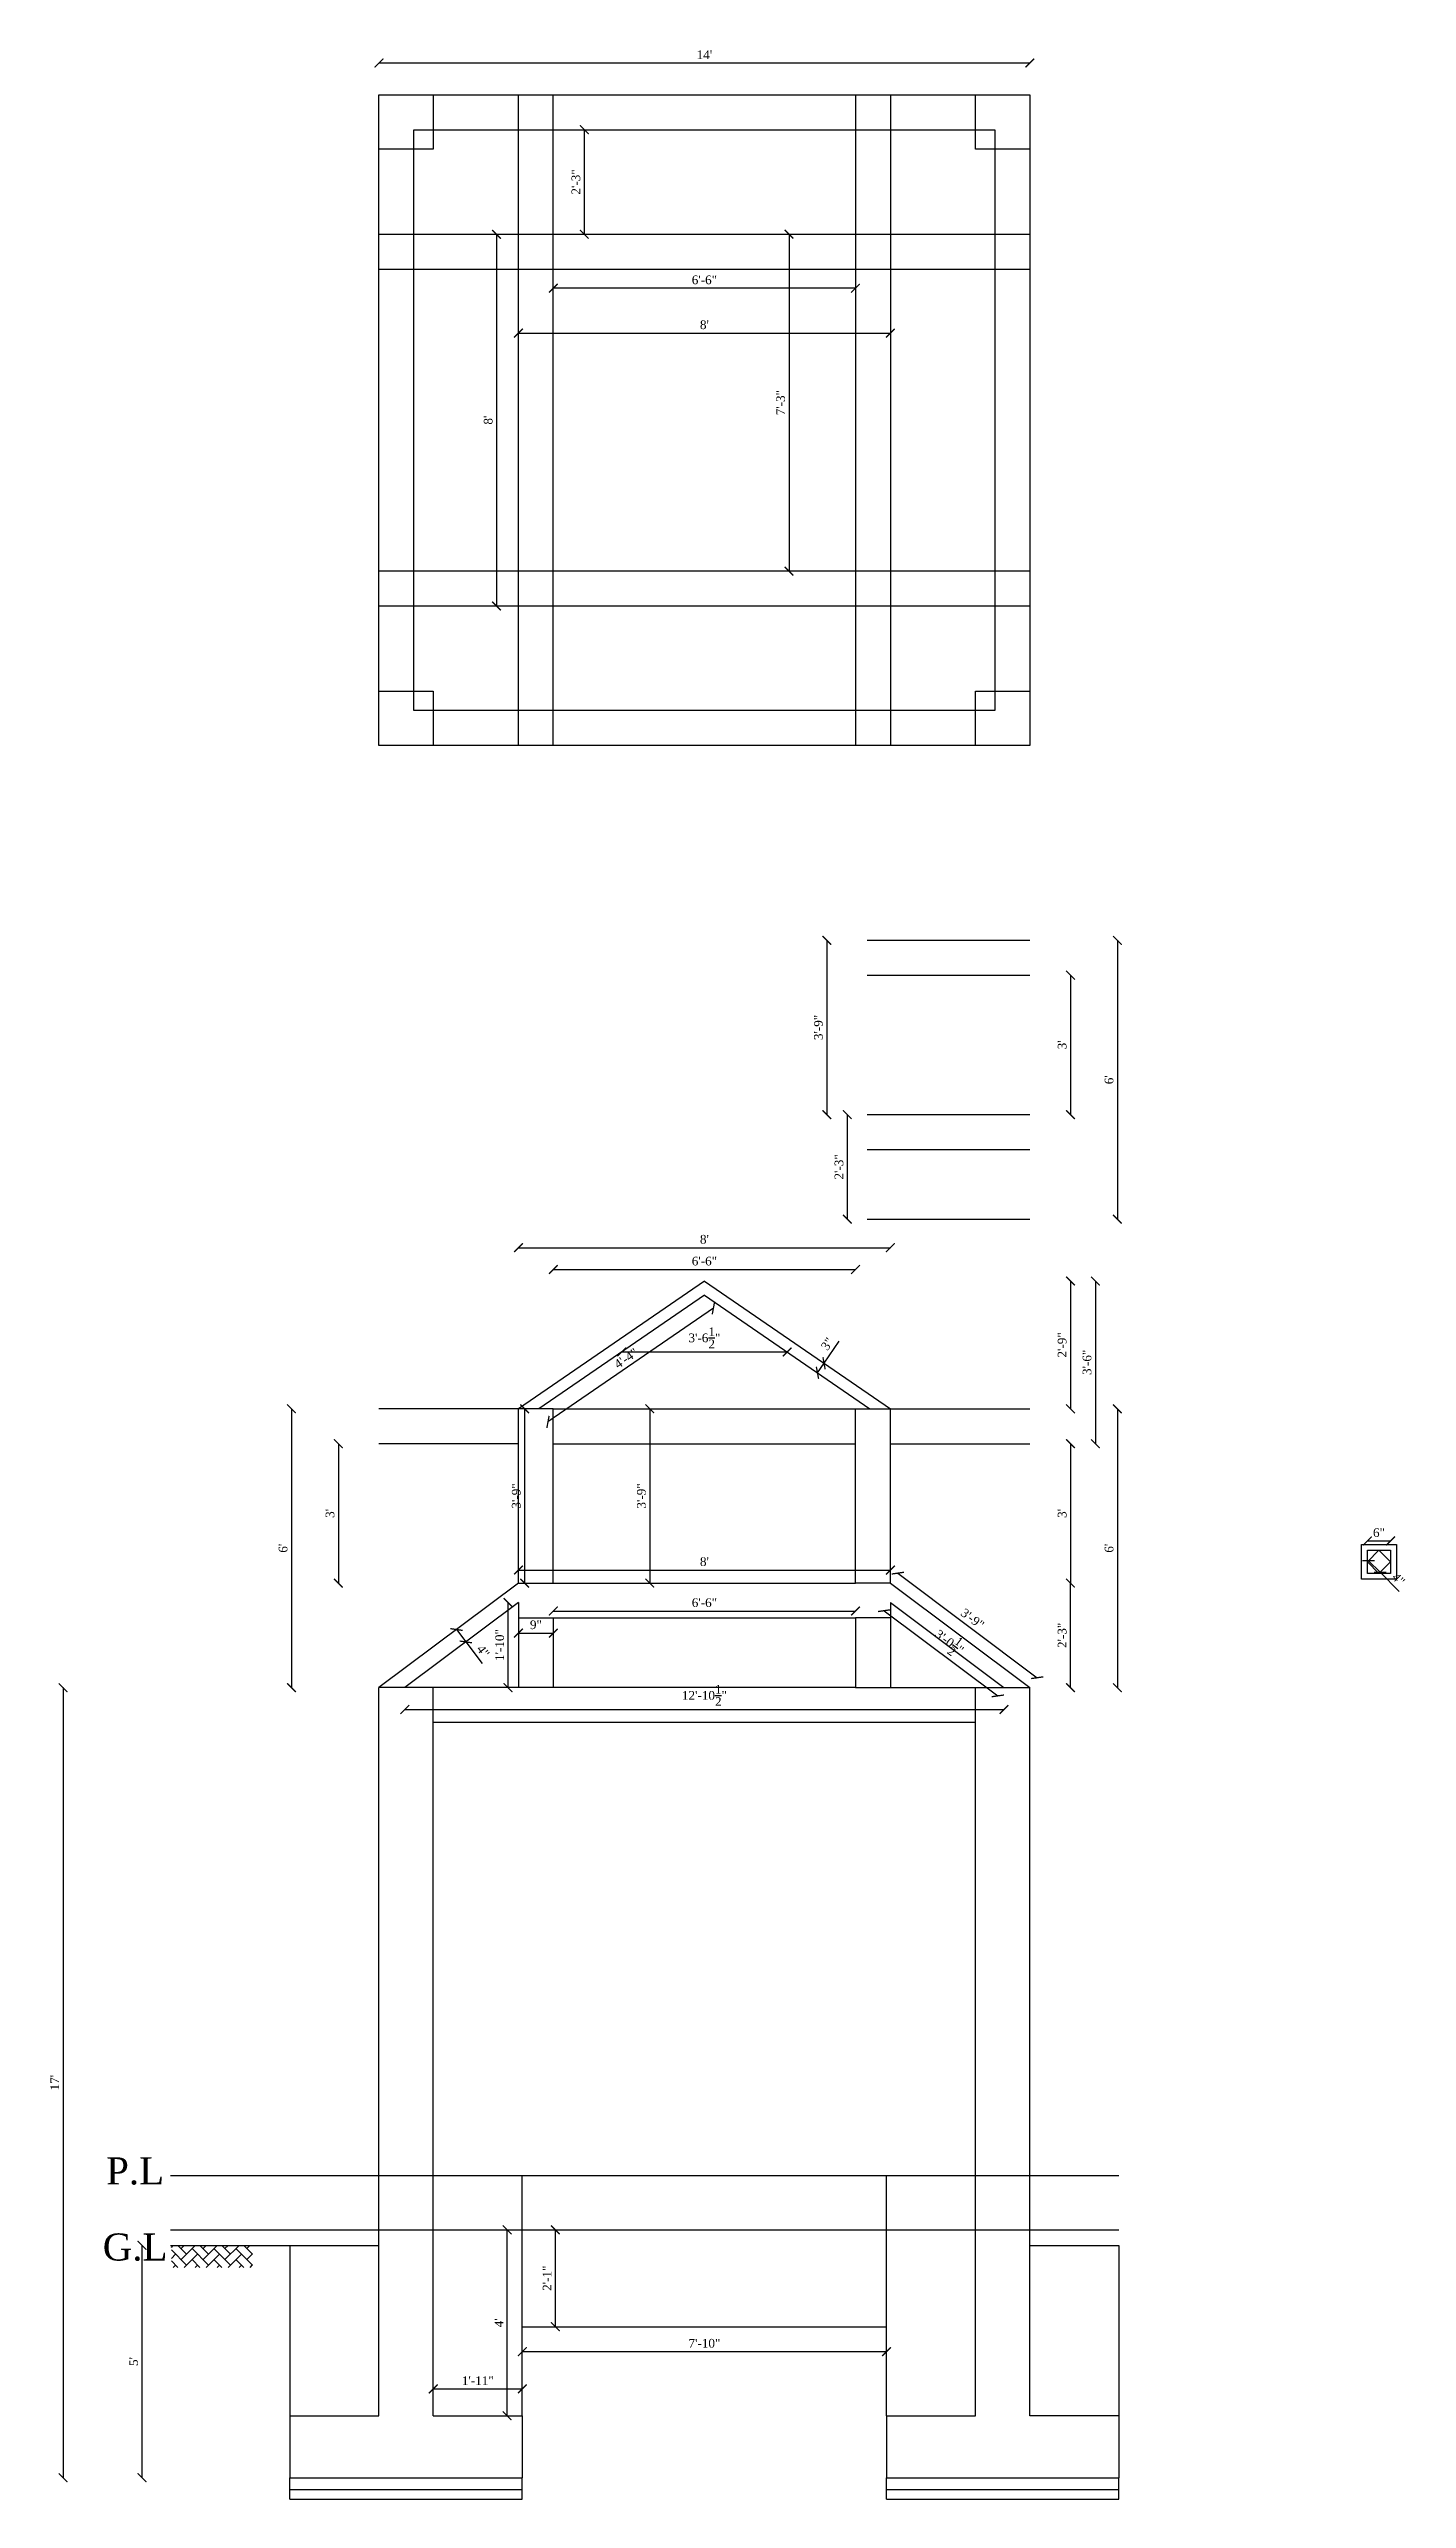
# Model space of a CAD drawing. Header units: inches. Extents: x 58262 to 68316, y -6134 to -3260.
# Drawn here: x 64297 to 64648, y -5060 to -4427 of the extents above; entities that cross this region are included whole.
import ezdxf

# ---------------------------------------------------------------- set-up
doc = ezdxf.new("R2010")
doc.units = ezdxf.units.IN
doc.header["$MEASUREMENT"] = 0
doc.layers.add('ELEVATION', color=6, linetype='Continuous', lineweight=30)
doc.styles.get("Standard").update_dxf_attribs({"font": 'times.ttf'})
doc.dimstyles.get("Standard").update_dxf_attribs({"dimtxt": 2.25, "dimasz": 2.25, "dimexe": 0.18, "dimexo": 0.0625, "dimgap": 1, "dimtad": 1, "dimdec": 1, "dimzin": 0, "dimdsep": 46, "dimlunit": 4, "dimtxsty": 'Standard', "dimblk": 'ARCHTICK', "dimcen": 0.09, "dimse1": 1, "dimse2": 1, "dimadec": 0, "dimazin": 0, "dimtfac": 1, "dimtdec": 1, "dimtofl": 0, "dimtmove": 0, "dimatfit": 3, "dimldrblk": 'ARCHTICK', "dimfxl": 1, "dimtolj": 1, "dimtzin": 0, "dimarcsym": 0})

msp = doc.modelspace()

# ---------------------------------------------------------------- texts
at = {"color": 0, "char_height": 7, "width": 62.3356, "attachment_point": 5}
for s, insert in [('P.L', (64319.48, -4975.24)), ('G.L', (64319.48, -4994.9))]:
    msp.add_mtext(s, dxfattribs=dict(at, insert=insert))

# ---------------------------------------------------------------- blocks, each defined once
blk = doc.blocks.new('_ArchTick')
at = {"color": 0, "linetype": 'ByBlock', "const_width": 0.15}
blk.add_lwpolyline([(-0.5, -0.5), (0.5, 0.5)], dxfattribs=at)
blk = doc.blocks.new('*D846')
at = {"layer": 'Defpoints', "color": 0, "transparency": 16777216}
for p in [(64427.43, -4484.11), (64505.43, -4484.11), (64427.43, -4489.05)]:
    blk.add_point(p, dxfattribs=at)
at = {"layer": 'ELEVATION', "color": 0, "lineweight": -2, "transparency": 16777216}
blk.add_line((64505.43, -4489.05), (64427.43, -4489.05), dxfattribs=at)
at = {"layer": 'ELEVATION', "color": 0, "lineweight": -2, "transparency": 16777216, "xscale": 2.25, "yscale": 2.25, "zscale": 2.25, "rotation": 180}
blk.add_blockref('_ArchTick', (64427.43, -4489.05), dxfattribs=at)
at = {"layer": 'ELEVATION', "color": 0, "lineweight": -2, "transparency": 16777216, "xscale": 2.25, "yscale": 2.25, "zscale": 2.25}
blk.add_blockref('_ArchTick', (64505.43, -4489.05), dxfattribs=at)
at = {"layer": 'ELEVATION', "color": 0, "transparency": 16777216, "insert": (64466.43, -4486.91), "char_height": 2.25, "attachment_point": 5}
blk.add_mtext('\\A1;6\'-6"', dxfattribs=at)
blk = doc.blocks.new('*D847')
at = {"layer": 'Defpoints', "color": 0, "transparency": 16777216}
for p in [(64427.43, -4448.11), (64427.43, -4475.11), (64435.42, -4475.11)]:
    blk.add_point(p, dxfattribs=at)
at = {"layer": 'ELEVATION', "color": 0, "lineweight": -2, "transparency": 16777216}
blk.add_line((64435.42, -4448.11), (64435.42, -4475.11), dxfattribs=at)
at = {"layer": 'ELEVATION', "color": 0, "lineweight": -2, "transparency": 16777216, "xscale": 2.25, "yscale": 2.25, "zscale": 2.25}
for p, rotation in [((64435.42, -4448.11), 90), ((64435.42, -4475.11), 270)]:
    blk.add_blockref('_ArchTick', p, dxfattribs=dict(at, rotation=rotation))
at = {"layer": 'ELEVATION', "color": 0, "transparency": 16777216, "insert": (64433.27, -4461.61), "char_height": 2.25, "attachment_point": 5, "rotation": 90}
blk.add_mtext('\\A1;2\'-3"', dxfattribs=at)
blk = doc.blocks.new('*D848')
at = {"layer": 'Defpoints', "color": 0, "transparency": 16777216}
for p in [(64550.43, -4657.43), (64550.43, -4729.43), (64573.03, -4729.43)]:
    blk.add_point(p, dxfattribs=at)
at = {"layer": 'ELEVATION', "color": 0, "lineweight": -2, "transparency": 16777216}
blk.add_line((64573.03, -4657.43), (64573.03, -4729.43), dxfattribs=at)
at = {"layer": 'ELEVATION', "color": 0, "lineweight": -2, "transparency": 16777216, "xscale": 2.25, "yscale": 2.25, "zscale": 2.25}
for p, rotation in [((64573.03, -4657.43), 90), ((64573.03, -4729.43), 270)]:
    blk.add_blockref('_ArchTick', p, dxfattribs=dict(at, rotation=rotation))
at = {"layer": 'ELEVATION', "color": 0, "transparency": 16777216, "insert": (64570.89, -4693.43), "char_height": 2.25, "attachment_point": 5, "rotation": 90}
blk.add_mtext("\\A1;6'", dxfattribs=at)
blk = doc.blocks.new('*D849')
at = {"layer": 'Defpoints', "color": 0, "transparency": 16777216}
for p in [(64508.43, -4657.43), (64498.02, -4702.43), (64508.43, -4702.43)]:
    blk.add_point(p, dxfattribs=at)
at = {"layer": 'ELEVATION', "color": 0, "lineweight": -2, "transparency": 16777216}
blk.add_line((64498.02, -4657.43), (64498.02, -4702.43), dxfattribs=at)
at = {"layer": 'ELEVATION', "color": 0, "lineweight": -2, "transparency": 16777216, "xscale": 2.25, "yscale": 2.25, "zscale": 2.25}
for p, rotation in [((64498.02, -4657.43), 90), ((64498.02, -4702.43), 270)]:
    blk.add_blockref('_ArchTick', p, dxfattribs=dict(at, rotation=rotation))
at = {"layer": 'ELEVATION', "color": 0, "transparency": 16777216, "insert": (64495.87, -4679.93), "char_height": 2.25, "attachment_point": 5, "rotation": 90}
blk.add_mtext('\\A1;3\'-9"', dxfattribs=at)
blk = doc.blocks.new('*D850')
at = {"layer": 'Defpoints', "color": 0, "transparency": 16777216}
for p in [(64517.43, -4702.43), (64503.31, -4729.43), (64517.43, -4729.43)]:
    blk.add_point(p, dxfattribs=at)
at = {"layer": 'ELEVATION', "color": 0, "lineweight": -2, "transparency": 16777216}
blk.add_line((64503.31, -4702.43), (64503.31, -4729.43), dxfattribs=at)
at = {"layer": 'ELEVATION', "color": 0, "lineweight": -2, "transparency": 16777216, "xscale": 2.25, "yscale": 2.25, "zscale": 2.25}
for p, rotation in [((64503.31, -4702.43), 90), ((64503.31, -4729.43), 270)]:
    blk.add_blockref('_ArchTick', p, dxfattribs=dict(at, rotation=rotation))
at = {"layer": 'ELEVATION', "color": 0, "transparency": 16777216, "insert": (64501.17, -4715.93), "char_height": 2.25, "attachment_point": 5, "rotation": 90}
blk.add_mtext('\\A1;2\'-3"', dxfattribs=at)
blk = doc.blocks.new('*D851')
at = {"layer": 'Defpoints', "color": 0, "transparency": 16777216}
for p in [(64517.43, -4666.43), (64517.43, -4702.43), (64560.92, -4702.43)]:
    blk.add_point(p, dxfattribs=at)
at = {"layer": 'ELEVATION', "color": 0, "lineweight": -2, "transparency": 16777216}
blk.add_line((64560.92, -4666.43), (64560.92, -4702.43), dxfattribs=at)
at = {"layer": 'ELEVATION', "color": 0, "lineweight": -2, "transparency": 16777216, "xscale": 2.25, "yscale": 2.25, "zscale": 2.25}
for p, rotation in [((64560.92, -4666.43), 90), ((64560.92, -4702.43), 270)]:
    blk.add_blockref('_ArchTick', p, dxfattribs=dict(at, rotation=rotation))
at = {"layer": 'ELEVATION', "color": 0, "transparency": 16777216, "insert": (64558.78, -4684.43), "char_height": 2.25, "attachment_point": 5, "rotation": 90}
blk.add_mtext("\\A1;3'", dxfattribs=at)
blk = doc.blocks.new('*D852')
at = {"layer": 'Defpoints', "color": 0, "transparency": 16777216}
for p in [(64550.43, -4778.4), (64550.43, -4850.4), (64573.03, -4850.4)]:
    blk.add_point(p, dxfattribs=at)
at = {"layer": 'ELEVATION', "color": 0, "lineweight": -2, "transparency": 16777216}
blk.add_line((64573.03, -4778.4), (64573.03, -4850.4), dxfattribs=at)
at = {"layer": 'ELEVATION', "color": 0, "lineweight": -2, "transparency": 16777216, "xscale": 2.25, "yscale": 2.25, "zscale": 2.25}
for p, rotation in [((64573.03, -4778.4), 90), ((64573.03, -4850.4), 270)]:
    blk.add_blockref('_ArchTick', p, dxfattribs=dict(at, rotation=rotation))
at = {"layer": 'ELEVATION', "color": 0, "transparency": 16777216, "insert": (64570.89, -4814.4), "char_height": 2.25, "attachment_point": 5, "rotation": 90}
blk.add_mtext("\\A1;6'", dxfattribs=at)
blk = doc.blocks.new('*D853')
at = {"layer": 'Defpoints', "color": 0, "transparency": 16777216}
for p in [(64427.43, -4778.4), (64420.02, -4823.4), (64505.43, -4823.4)]:
    blk.add_point(p, dxfattribs=at)
at = {"layer": 'ELEVATION', "color": 0, "lineweight": -2, "transparency": 16777216}
blk.add_line((64420.02, -4778.4), (64420.02, -4823.4), dxfattribs=at)
at = {"layer": 'ELEVATION', "color": 0, "lineweight": -2, "transparency": 16777216, "xscale": 2.25, "yscale": 2.25, "zscale": 2.25}
for p, rotation in [((64420.02, -4778.4), 90), ((64420.02, -4823.4), 270)]:
    blk.add_blockref('_ArchTick', p, dxfattribs=dict(at, rotation=rotation))
at = {"layer": 'ELEVATION', "color": 0, "transparency": 16777216, "insert": (64417.87, -4800.9), "char_height": 2.25, "attachment_point": 5, "rotation": 90}
blk.add_mtext('\\A1;3\'-9"', dxfattribs=at)
blk = doc.blocks.new('*D854')
at = {"layer": 'Defpoints', "color": 0, "transparency": 16777216}
for p in [(64517.43, -4787.4), (64514.43, -4823.4), (64560.92, -4823.4)]:
    blk.add_point(p, dxfattribs=at)
at = {"layer": 'ELEVATION', "color": 0, "lineweight": -2, "transparency": 16777216}
blk.add_line((64560.92, -4787.4), (64560.92, -4823.4), dxfattribs=at)
at = {"layer": 'ELEVATION', "color": 0, "lineweight": -2, "transparency": 16777216, "xscale": 2.25, "yscale": 2.25, "zscale": 2.25}
for p, rotation in [((64560.92, -4787.4), 90), ((64560.92, -4823.4), 270)]:
    blk.add_blockref('_ArchTick', p, dxfattribs=dict(at, rotation=rotation))
at = {"layer": 'ELEVATION', "color": 0, "transparency": 16777216, "insert": (64558.78, -4805.4), "char_height": 2.25, "attachment_point": 5, "rotation": 90}
blk.add_mtext("\\A1;3'", dxfattribs=at)
blk = doc.blocks.new('*D855')
at = {"layer": 'Defpoints', "color": 0, "transparency": 16777216}
for p in [(64550.43, -4430.88), (64382.43, -4439.11), (64550.43, -4439.11)]:
    blk.add_point(p, dxfattribs=at)
at = {"layer": 'ELEVATION', "color": 0, "lineweight": -2, "transparency": 16777216}
blk.add_line((64382.43, -4430.88), (64550.43, -4430.88), dxfattribs=at)
at = {"layer": 'ELEVATION', "color": 0, "lineweight": -2, "transparency": 16777216, "xscale": 2.25, "yscale": 2.25, "zscale": 2.25, "rotation": 180}
blk.add_blockref('_ArchTick', (64382.43, -4430.88), dxfattribs=at)
at = {"layer": 'ELEVATION', "color": 0, "lineweight": -2, "transparency": 16777216, "xscale": 2.25, "yscale": 2.25, "zscale": 2.25}
blk.add_blockref('_ArchTick', (64550.43, -4430.88), dxfattribs=at)
at = {"layer": 'ELEVATION', "color": 0, "transparency": 16777216, "insert": (64466.43, -4428.76), "char_height": 2.25, "attachment_point": 5}
blk.add_mtext("\\A1;14'", dxfattribs=at)
blk = doc.blocks.new('*D856')
at = {"layer": 'Defpoints', "color": 0, "transparency": 16777216}
for p in [(64514.43, -4823.4), (64550.43, -4850.4), (64552.35, -4847.83)]:
    blk.add_point(p, dxfattribs=at)
at = {"layer": 'ELEVATION', "color": 0, "lineweight": -2, "transparency": 16777216}
blk.add_line((64516.35, -4820.83), (64552.35, -4847.83), dxfattribs=at)
at = {"layer": 'ELEVATION', "color": 0, "lineweight": -2, "transparency": 16777216, "xscale": 2.25, "yscale": 2.25, "zscale": 2.25}
for p, rotation in [((64516.35, -4820.83), 143.1301023541504), ((64552.35, -4847.83), 323.1301023541504)]:
    blk.add_blockref('_ArchTick', p, dxfattribs=dict(at, rotation=rotation))
at = {"layer": 'ELEVATION', "color": 0, "transparency": 16777216, "insert": (64535.64, -4832.61), "char_height": 2.25, "attachment_point": 5, "rotation": 323.1301}
blk.add_mtext('\\A1;3\'-9"', dxfattribs=at)
blk = doc.blocks.new('*D860')
at = {"layer": 'Defpoints', "color": 0, "transparency": 16777216}
for p in [(64382.43, -4778.4), (64359.83, -4850.4), (64382.43, -4850.4)]:
    blk.add_point(p, dxfattribs=at)
at = {"layer": 'ELEVATION', "color": 0, "lineweight": -2, "transparency": 16777216}
blk.add_line((64359.83, -4778.4), (64359.83, -4850.4), dxfattribs=at)
at = {"layer": 'ELEVATION', "color": 0, "lineweight": -2, "transparency": 16777216, "xscale": 2.25, "yscale": 2.25, "zscale": 2.25}
for p, rotation in [((64359.83, -4778.4), 90), ((64359.83, -4850.4), 270)]:
    blk.add_blockref('_ArchTick', p, dxfattribs=dict(at, rotation=rotation))
at = {"layer": 'ELEVATION', "color": 0, "transparency": 16777216, "insert": (64357.68, -4814.4), "char_height": 2.25, "attachment_point": 5, "rotation": 90}
blk.add_mtext("\\A1;6'", dxfattribs=at)
blk = doc.blocks.new('*D861')
at = {"layer": 'Defpoints', "color": 0, "transparency": 16777216}
for p in [(64427.43, -4778.4), (64427.43, -4823.4), (64452.32, -4823.4)]:
    blk.add_point(p, dxfattribs=at)
at = {"layer": 'ELEVATION', "color": 0, "lineweight": -2, "transparency": 16777216}
blk.add_line((64452.32, -4778.4), (64452.32, -4823.4), dxfattribs=at)
at = {"layer": 'ELEVATION', "color": 0, "lineweight": -2, "transparency": 16777216, "xscale": 2.25, "yscale": 2.25, "zscale": 2.25}
for p, rotation in [((64452.32, -4778.4), 90), ((64452.32, -4823.4), 270)]:
    blk.add_blockref('_ArchTick', p, dxfattribs=dict(at, rotation=rotation))
at = {"layer": 'ELEVATION', "color": 0, "transparency": 16777216, "insert": (64450.17, -4800.9), "char_height": 2.25, "attachment_point": 5, "rotation": 90}
blk.add_mtext('\\A1;3\'-9"', dxfattribs=at)
blk = doc.blocks.new('*D857')
at = {"layer": 'Defpoints', "color": 0, "transparency": 16777216}
for p in [(64415.43, -4787.4), (64371.94, -4823.4), (64418.43, -4823.4)]:
    blk.add_point(p, dxfattribs=at)
at = {"layer": 'ELEVATION', "color": 0, "lineweight": -2, "transparency": 16777216}
blk.add_line((64371.94, -4787.4), (64371.94, -4823.4), dxfattribs=at)
at = {"layer": 'ELEVATION', "color": 0, "lineweight": -2, "transparency": 16777216, "xscale": 2.25, "yscale": 2.25, "zscale": 2.25}
for p, rotation in [((64371.94, -4787.4), 90), ((64371.94, -4823.4), 270)]:
    blk.add_blockref('_ArchTick', p, dxfattribs=dict(at, rotation=rotation))
at = {"layer": 'ELEVATION', "color": 0, "transparency": 16777216, "insert": (64369.79, -4805.4), "char_height": 2.25, "attachment_point": 5, "rotation": 90}
blk.add_mtext("\\A1;3'", dxfattribs=at)
blk = doc.blocks.new('*D858')
at = {"layer": 'Defpoints', "color": 0, "transparency": 16777216}
for p in [(64418.43, -4828.4), (64415.73, -4850.4), (64418.43, -4850.4)]:
    blk.add_point(p, dxfattribs=at)
at = {"layer": 'ELEVATION', "color": 0, "lineweight": -2, "transparency": 16777216}
blk.add_line((64415.73, -4828.4), (64415.73, -4850.4), dxfattribs=at)
at = {"layer": 'ELEVATION', "color": 0, "lineweight": -2, "transparency": 16777216, "xscale": 2.25, "yscale": 2.25, "zscale": 2.25}
for p, rotation in [((64415.73, -4828.4), 90), ((64415.73, -4850.4), 270)]:
    blk.add_blockref('_ArchTick', p, dxfattribs=dict(at, rotation=rotation))
at = {"layer": 'ELEVATION', "color": 0, "transparency": 16777216, "insert": (64413.58, -4839.4), "char_height": 2.25, "attachment_point": 5, "rotation": 90}
blk.add_mtext('\\A1;1\'-10"', dxfattribs=at)
blk = doc.blocks.new('*D859')
at = {"layer": 'Defpoints', "color": 0, "transparency": 16777216}
for p in [(64418.43, -4832.4), (64427.43, -4832.4), (64427.43, -4836.31)]:
    blk.add_point(p, dxfattribs=at)
at = {"layer": 'ELEVATION', "color": 0, "lineweight": -2, "transparency": 16777216}
blk.add_line((64418.43, -4836.31), (64427.43, -4836.31), dxfattribs=at)
at = {"layer": 'ELEVATION', "color": 0, "lineweight": -2, "transparency": 16777216, "xscale": 2.25, "yscale": 2.25, "zscale": 2.25, "rotation": 180}
blk.add_blockref('_ArchTick', (64418.43, -4836.31), dxfattribs=at)
at = {"layer": 'ELEVATION', "color": 0, "lineweight": -2, "transparency": 16777216, "xscale": 2.25, "yscale": 2.25, "zscale": 2.25}
blk.add_blockref('_ArchTick', (64427.43, -4836.31), dxfattribs=at)
at = {"layer": 'ELEVATION', "color": 0, "transparency": 16777216, "insert": (64422.93, -4834.17), "char_height": 2.25, "attachment_point": 5}
blk.add_mtext('\\A1;9"', dxfattribs=at)
blk = doc.blocks.new('*D862')
at = {"layer": 'Defpoints', "color": 0, "transparency": 16777216}
for p in [(64427.43, -4832.4), (64505.43, -4830.61), (64505.43, -4832.4)]:
    blk.add_point(p, dxfattribs=at)
at = {"layer": 'ELEVATION', "color": 0, "lineweight": -2, "transparency": 16777216}
blk.add_line((64427.43, -4830.61), (64505.43, -4830.61), dxfattribs=at)
at = {"layer": 'ELEVATION', "color": 0, "lineweight": -2, "transparency": 16777216, "xscale": 2.25, "yscale": 2.25, "zscale": 2.25, "rotation": 180}
blk.add_blockref('_ArchTick', (64427.43, -4830.61), dxfattribs=at)
at = {"layer": 'ELEVATION', "color": 0, "lineweight": -2, "transparency": 16777216, "xscale": 2.25, "yscale": 2.25, "zscale": 2.25}
blk.add_blockref('_ArchTick', (64505.43, -4830.61), dxfattribs=at)
at = {"layer": 'ELEVATION', "color": 0, "transparency": 16777216, "insert": (64466.43, -4828.46), "char_height": 2.25, "attachment_point": 5}
blk.add_mtext('\\A1;6\'-6"', dxfattribs=at)
blk = doc.blocks.new('*D863')
at = {"layer": 'Defpoints', "color": 0, "transparency": 16777216}
for p in [(64514.43, -4820.03), (64418.43, -4823.4), (64514.43, -4823.4)]:
    blk.add_point(p, dxfattribs=at)
at = {"layer": 'ELEVATION', "color": 0, "lineweight": -2, "transparency": 16777216}
blk.add_line((64418.43, -4820.03), (64514.43, -4820.03), dxfattribs=at)
at = {"layer": 'ELEVATION', "color": 0, "lineweight": -2, "transparency": 16777216, "xscale": 2.25, "yscale": 2.25, "zscale": 2.25, "rotation": 180}
blk.add_blockref('_ArchTick', (64418.43, -4820.03), dxfattribs=at)
at = {"layer": 'ELEVATION', "color": 0, "lineweight": -2, "transparency": 16777216, "xscale": 2.25, "yscale": 2.25, "zscale": 2.25}
blk.add_blockref('_ArchTick', (64514.43, -4820.03), dxfattribs=at)
at = {"layer": 'ELEVATION', "color": 0, "transparency": 16777216, "insert": (64466.43, -4817.88), "char_height": 2.25, "attachment_point": 5}
blk.add_mtext("\\A1;8'", dxfattribs=at)
blk = doc.blocks.new('*D864')
at = {"layer": 'Defpoints', "color": 0, "transparency": 16777216}
for p in [(64389.1, -4850.4), (64543.76, -4850.4), (64543.76, -4856.03)]:
    blk.add_point(p, dxfattribs=at)
at = {"layer": 'ELEVATION', "color": 0, "lineweight": -2, "transparency": 16777216}
blk.add_line((64389.1, -4856.03), (64543.76, -4856.03), dxfattribs=at)
at = {"layer": 'ELEVATION', "color": 0, "lineweight": -2, "transparency": 16777216, "xscale": 2.25, "yscale": 2.25, "zscale": 2.25, "rotation": 180}
blk.add_blockref('_ArchTick', (64389.1, -4856.03), dxfattribs=at)
at = {"layer": 'ELEVATION', "color": 0, "lineweight": -2, "transparency": 16777216, "xscale": 2.25, "yscale": 2.25, "zscale": 2.25}
blk.add_blockref('_ArchTick', (64543.76, -4856.03), dxfattribs=at)
at = {"layer": 'ELEVATION', "color": 0, "transparency": 16777216, "insert": (64466.43, -4852.39), "char_height": 2.25, "attachment_point": 5}
blk.add_mtext('\\A1;12\'-10{\\H1x;\\S1/2;}"', dxfattribs=at)
blk = doc.blocks.new('*D865')
at = {"layer": 'Defpoints', "color": 0, "transparency": 16777216}
for p in [(64514.43, -4828.4), (64543.76, -4850.4), (64542.17, -4852.52)]:
    blk.add_point(p, dxfattribs=at)
at = {"layer": 'ELEVATION', "color": 0, "lineweight": -2, "transparency": 16777216}
blk.add_line((64512.83, -4830.52), (64542.17, -4852.52), dxfattribs=at)
at = {"layer": 'ELEVATION', "color": 0, "lineweight": -2, "transparency": 16777216, "xscale": 2.25, "yscale": 2.25, "zscale": 2.25}
for p, rotation in [((64512.83, -4830.52), 143.1301023541719), ((64542.17, -4852.52), 323.1301023541719)]:
    blk.add_blockref('_ArchTick', p, dxfattribs=dict(at, rotation=rotation))
at = {"layer": 'ELEVATION', "color": 0, "transparency": 16777216, "insert": (64529.68, -4838.61), "char_height": 2.25, "attachment_point": 5, "rotation": 323.1301}
blk.add_mtext('\\A1;3\'-0{\\H1x;\\S1/2;}"', dxfattribs=at)
blk = doc.blocks.new('*D866')
at = {"layer": 'Defpoints', "color": 0, "transparency": 16777216}
for p in [(64514.43, -4823.4), (64560.92, -4823.4), (64514.43, -4850.4)]:
    blk.add_point(p, dxfattribs=at)
at = {"layer": 'ELEVATION', "color": 0, "lineweight": -2, "transparency": 16777216}
blk.add_line((64560.92, -4850.4), (64560.92, -4823.4), dxfattribs=at)
at = {"layer": 'ELEVATION', "color": 0, "lineweight": -2, "transparency": 16777216, "xscale": 2.25, "yscale": 2.25, "zscale": 2.25}
for p, rotation in [((64560.92, -4823.4), 90), ((64560.92, -4850.4), 270)]:
    blk.add_blockref('_ArchTick', p, dxfattribs=dict(at, rotation=rotation))
at = {"layer": 'ELEVATION', "color": 0, "transparency": 16777216, "insert": (64558.78, -4836.9), "char_height": 2.25, "attachment_point": 5, "rotation": 90}
blk.add_mtext('\\A1;2\'-3"', dxfattribs=at)
blk = doc.blocks.new('*D867')
at = {"layer": 'Defpoints', "color": 0, "transparency": 16777216}
for p in [(64466.43, -4745.4), (64466.43, -4778.4), (64560.92, -4778.4)]:
    blk.add_point(p, dxfattribs=at)
at = {"layer": 'ELEVATION', "color": 0, "lineweight": -2, "transparency": 16777216}
blk.add_line((64560.92, -4745.4), (64560.92, -4778.4), dxfattribs=at)
at = {"layer": 'ELEVATION', "color": 0, "lineweight": -2, "transparency": 16777216, "xscale": 2.25, "yscale": 2.25, "zscale": 2.25}
for p, rotation in [((64560.92, -4745.4), 90), ((64560.92, -4778.4), 270)]:
    blk.add_blockref('_ArchTick', p, dxfattribs=dict(at, rotation=rotation))
at = {"layer": 'ELEVATION', "color": 0, "transparency": 16777216, "insert": (64558.77, -4761.9), "char_height": 2.25, "attachment_point": 5, "rotation": 90}
blk.add_mtext('\\A1;2\'-9"', dxfattribs=at)
blk = doc.blocks.new('*D868')
at = {"layer": 'Defpoints', "color": 0, "transparency": 16777216}
for p in [(64466.43, -4749.04), (64423.72, -4778.4), (64426.05, -4781.78)]:
    blk.add_point(p, dxfattribs=at)
at = {"layer": 'ELEVATION', "color": 0, "lineweight": -2, "transparency": 16777216}
blk.add_line((64468.75, -4752.42), (64426.05, -4781.78), dxfattribs=at)
at = {"layer": 'ELEVATION', "color": 0, "lineweight": -2, "transparency": 16777216, "xscale": 2.25, "yscale": 2.25, "zscale": 2.25}
for p, rotation in [((64468.75, -4752.42), 34.50852298766926), ((64426.05, -4781.78), 214.5085229876693)]:
    blk.add_blockref('_ArchTick', p, dxfattribs=dict(at, rotation=rotation))
at = {"layer": 'ELEVATION', "color": 0, "transparency": 16777216, "insert": (64446.2, -4765.35), "char_height": 2.25, "attachment_point": 5, "rotation": 34.50852}
blk.add_mtext('\\A1;4\'-4"', dxfattribs=at)
blk = doc.blocks.new('*D869')
at = {"layer": 'Defpoints', "color": 0, "transparency": 16777216}
for p in [(64505.43, -4742.42), (64427.43, -4778.4), (64505.43, -4778.4)]:
    blk.add_point(p, dxfattribs=at)
at = {"layer": 'ELEVATION', "color": 0, "lineweight": -2, "transparency": 16777216}
blk.add_line((64427.43, -4742.42), (64505.43, -4742.42), dxfattribs=at)
at = {"layer": 'ELEVATION', "color": 0, "lineweight": -2, "transparency": 16777216, "xscale": 2.25, "yscale": 2.25, "zscale": 2.25, "rotation": 180}
blk.add_blockref('_ArchTick', (64427.43, -4742.42), dxfattribs=at)
at = {"layer": 'ELEVATION', "color": 0, "lineweight": -2, "transparency": 16777216, "xscale": 2.25, "yscale": 2.25, "zscale": 2.25}
blk.add_blockref('_ArchTick', (64505.43, -4742.42), dxfattribs=at)
at = {"layer": 'ELEVATION', "color": 0, "transparency": 16777216, "insert": (64466.43, -4740.27), "char_height": 2.25, "attachment_point": 5}
blk.add_mtext('\\A1;6\'-6"', dxfattribs=at)
blk = doc.blocks.new('*D870')
at = {"layer": 'Defpoints', "color": 0, "transparency": 16777216}
for p in [(64514.43, -4736.79), (64418.43, -4778.4), (64514.43, -4778.4)]:
    blk.add_point(p, dxfattribs=at)
at = {"layer": 'ELEVATION', "color": 0, "lineweight": -2, "transparency": 16777216}
blk.add_line((64418.43, -4736.79), (64514.43, -4736.79), dxfattribs=at)
at = {"layer": 'ELEVATION', "color": 0, "lineweight": -2, "transparency": 16777216, "xscale": 2.25, "yscale": 2.25, "zscale": 2.25, "rotation": 180}
blk.add_blockref('_ArchTick', (64418.43, -4736.79), dxfattribs=at)
at = {"layer": 'ELEVATION', "color": 0, "lineweight": -2, "transparency": 16777216, "xscale": 2.25, "yscale": 2.25, "zscale": 2.25}
blk.add_blockref('_ArchTick', (64514.43, -4736.79), dxfattribs=at)
at = {"layer": 'ELEVATION', "color": 0, "transparency": 16777216, "insert": (64466.43, -4734.64), "char_height": 2.25, "attachment_point": 5}
blk.add_mtext("\\A1;8'", dxfattribs=at)
blk = doc.blocks.new('*D871')
at = {"layer": 'Defpoints', "color": 0, "transparency": 16777216}
for p in [(64418.43, -4475.11), (64514.43, -4475.11), (64514.43, -4500.64)]:
    blk.add_point(p, dxfattribs=at)
at = {"layer": 'ELEVATION', "color": 0, "lineweight": -2, "transparency": 16777216}
blk.add_line((64418.43, -4500.64), (64514.43, -4500.64), dxfattribs=at)
at = {"layer": 'ELEVATION', "color": 0, "lineweight": -2, "transparency": 16777216, "xscale": 2.25, "yscale": 2.25, "zscale": 2.25, "rotation": 180}
blk.add_blockref('_ArchTick', (64418.43, -4500.64), dxfattribs=at)
at = {"layer": 'ELEVATION', "color": 0, "lineweight": -2, "transparency": 16777216, "xscale": 2.25, "yscale": 2.25, "zscale": 2.25}
blk.add_blockref('_ArchTick', (64514.43, -4500.64), dxfattribs=at)
at = {"layer": 'ELEVATION', "color": 0, "transparency": 16777216, "insert": (64466.43, -4498.5), "char_height": 2.25, "attachment_point": 5}
blk.add_mtext("\\A1;8'", dxfattribs=at)
blk = doc.blocks.new('*D872')
at = {"layer": 'Defpoints', "color": 0, "transparency": 16777216}
for p in [(64418.43, -4475.11), (64412.76, -4571.11), (64418.43, -4571.11)]:
    blk.add_point(p, dxfattribs=at)
at = {"layer": 'ELEVATION', "color": 0, "lineweight": -2, "transparency": 16777216}
blk.add_line((64412.76, -4475.11), (64412.76, -4571.11), dxfattribs=at)
at = {"layer": 'ELEVATION', "color": 0, "lineweight": -2, "transparency": 16777216, "xscale": 2.25, "yscale": 2.25, "zscale": 2.25}
for p, rotation in [((64412.76, -4475.11), 90), ((64412.76, -4571.11), 270)]:
    blk.add_blockref('_ArchTick', p, dxfattribs=dict(at, rotation=rotation))
at = {"layer": 'ELEVATION', "color": 0, "transparency": 16777216, "insert": (64410.62, -4523.11), "char_height": 2.25, "attachment_point": 5, "rotation": 90}
blk.add_mtext("\\A1;8'", dxfattribs=at)
blk = doc.blocks.new('*D873')
at = {"layer": 'Defpoints', "color": 0, "transparency": 16777216}
for p in [(64505.43, -4475.11), (64488.27, -4562.11), (64505.43, -4562.11)]:
    blk.add_point(p, dxfattribs=at)
at = {"layer": 'ELEVATION', "color": 0, "lineweight": -2, "transparency": 16777216}
blk.add_line((64488.27, -4475.11), (64488.27, -4562.11), dxfattribs=at)
at = {"layer": 'ELEVATION', "color": 0, "lineweight": -2, "transparency": 16777216, "xscale": 2.25, "yscale": 2.25, "zscale": 2.25}
for p, rotation in [((64488.27, -4475.11), 90), ((64488.27, -4562.11), 270)]:
    blk.add_blockref('_ArchTick', p, dxfattribs=dict(at, rotation=rotation))
at = {"layer": 'ELEVATION', "color": 0, "transparency": 16777216, "insert": (64486.13, -4518.61), "char_height": 2.25, "attachment_point": 5, "rotation": 90}
blk.add_mtext('\\A1;7\'-3"', dxfattribs=at)
blk = doc.blocks.new('*D874')
at = {"layer": 'Defpoints', "color": 0, "transparency": 16777216}
for p in [(64400.43, -4836.9), (64404.84, -4838.59), (64402.83, -4840.1)]:
    blk.add_point(p, dxfattribs=at)
at = {"layer": 'ELEVATION', "color": 0, "lineweight": -2, "transparency": 16777216}
for p, q in [((64402.44, -4835.39), (64404.84, -4838.59)), ((64404.84, -4838.59), (64409.04, -4844.18))]:
    blk.add_line(p, q, dxfattribs=at)
at = {"layer": 'ELEVATION', "color": 0, "lineweight": -2, "transparency": 16777216, "xscale": 2.25, "yscale": 2.25, "zscale": 2.25}
for p, rotation in [((64402.44, -4835.39), 126.8698976458701), ((64404.84, -4838.59), 306.8698976458701)]:
    blk.add_blockref('_ArchTick', p, dxfattribs=dict(at, rotation=rotation))
at = {"layer": 'ELEVATION', "color": 0, "transparency": 16777216, "insert": (64409.32, -4841.01), "char_height": 2.25, "attachment_point": 5, "rotation": 306.8699}
blk.add_mtext('\\A1;4"', dxfattribs=at)
blk = doc.blocks.new('*D875')
at = {"layer": 'Defpoints', "color": 0, "transparency": 16777216}
for p in [(64489.48, -4761.24), (64487.78, -4763.72), (64497.31, -4766.63)]:
    blk.add_point(p, dxfattribs=at)
at = {"layer": 'ELEVATION', "color": 0, "lineweight": -2, "transparency": 16777216}
for p, q in [((64497.31, -4766.63), (64501.22, -4760.93)), ((64495.61, -4769.1), (64497.31, -4766.63))]:
    blk.add_line(p, q, dxfattribs=at)
at = {"layer": 'ELEVATION', "color": 0, "lineweight": -2, "transparency": 16777216, "xscale": 2.25, "yscale": 2.25, "zscale": 2.25}
for p, rotation in [((64495.61, -4769.1), 235.491477012354), ((64497.31, -4766.63), 55.49147701235396)]:
    blk.add_blockref('_ArchTick', p, dxfattribs=dict(at, rotation=rotation))
at = {"layer": 'ELEVATION', "color": 0, "transparency": 16777216, "insert": (64498.14, -4761.64), "char_height": 2.25, "attachment_point": 5, "rotation": 55.49148}
blk.add_mtext('\\A1;3"', dxfattribs=at)
blk = doc.blocks.new('*D876')
at = {"layer": 'Defpoints', "color": 0, "transparency": 16777216}
for p in [(64466.43, -4745.4), (64514.43, -4787.4), (64567.35, -4787.4)]:
    blk.add_point(p, dxfattribs=at)
at = {"layer": 'ELEVATION', "color": 0, "lineweight": -2, "transparency": 16777216}
blk.add_line((64567.35, -4745.4), (64567.35, -4787.4), dxfattribs=at)
at = {"layer": 'ELEVATION', "color": 0, "lineweight": -2, "transparency": 16777216, "xscale": 2.25, "yscale": 2.25, "zscale": 2.25}
for p, rotation in [((64567.35, -4745.4), 90), ((64567.35, -4787.4), 270)]:
    blk.add_blockref('_ArchTick', p, dxfattribs=dict(at, rotation=rotation))
at = {"layer": 'ELEVATION', "color": 0, "transparency": 16777216, "insert": (64565.2, -4766.4), "char_height": 2.25, "attachment_point": 5, "rotation": 90}
blk.add_mtext('\\A1;3\'-6"', dxfattribs=at)
blk = doc.blocks.new('*D877')
at = {"layer": 'Defpoints', "color": 0, "transparency": 16777216}
for p in [(64445.08, -4763.72), (64487.78, -4763.72), (64487.78, -4763.72)]:
    blk.add_point(p, dxfattribs=at)
at = {"layer": 'ELEVATION', "color": 0, "lineweight": -2, "transparency": 16777216}
blk.add_line((64445.08, -4763.72), (64487.78, -4763.72), dxfattribs=at)
at = {"layer": 'ELEVATION', "color": 0, "lineweight": -2, "transparency": 16777216, "xscale": 2.25, "yscale": 2.25, "zscale": 2.25, "rotation": 180}
blk.add_blockref('_ArchTick', (64445.08, -4763.72), dxfattribs=at)
at = {"layer": 'ELEVATION', "color": 0, "lineweight": -2, "transparency": 16777216, "xscale": 2.25, "yscale": 2.25, "zscale": 2.25}
blk.add_blockref('_ArchTick', (64487.78, -4763.72), dxfattribs=at)
at = {"layer": 'ELEVATION', "color": 0, "transparency": 16777216, "insert": (64466.43, -4760.08), "char_height": 2.25, "attachment_point": 5}
blk.add_mtext('\\A1;3\'-6{\\H1x;\\S1/2;}"', dxfattribs=at)
blk = doc.blocks.new('*D882')
at = {"layer": 'Defpoints', "color": 0, "transparency": 16777216}
for p in [(64328.6, -4994.4), (64321.25, -5054.4), (64359.43, -5054.4)]:
    blk.add_point(p, dxfattribs=at)
at = {"layer": 'ELEVATION', "color": 0, "lineweight": -2, "transparency": 16777216}
blk.add_line((64321.25, -4994.4), (64321.25, -5054.4), dxfattribs=at)
at = {"layer": 'ELEVATION', "color": 0, "lineweight": -2, "transparency": 16777216, "xscale": 2.25, "yscale": 2.25, "zscale": 2.25}
for p, rotation in [((64321.25, -4994.4), 90), ((64321.25, -5054.4), 270)]:
    blk.add_blockref('_ArchTick', p, dxfattribs=dict(at, rotation=rotation))
at = {"layer": 'ELEVATION', "color": 0, "transparency": 16777216, "insert": (64319.11, -5024.4), "char_height": 2.25, "attachment_point": 5, "rotation": 90}
blk.add_mtext("\\A1;5'", dxfattribs=at)
blk = doc.blocks.new('*D878')
at = {"layer": 'Defpoints', "color": 0, "transparency": 16777216}
for p in [(64419.43, -4990.4), (64427.95, -4990.4), (64419.43, -5015.4)]:
    blk.add_point(p, dxfattribs=at)
at = {"layer": 'ELEVATION', "color": 0, "lineweight": -2, "transparency": 16777216}
blk.add_line((64427.95, -5015.4), (64427.95, -4990.4), dxfattribs=at)
at = {"layer": 'ELEVATION', "color": 0, "lineweight": -2, "transparency": 16777216, "xscale": 2.25, "yscale": 2.25, "zscale": 2.25}
for p, rotation in [((64427.95, -4990.4), 90), ((64427.95, -5015.4), 270)]:
    blk.add_blockref('_ArchTick', p, dxfattribs=dict(at, rotation=rotation))
at = {"layer": 'ELEVATION', "color": 0, "transparency": 16777216, "insert": (64425.82, -5002.9), "char_height": 2.25, "attachment_point": 5, "rotation": 90}
blk.add_mtext('\\A1;2\'-1"', dxfattribs=at)
blk = doc.blocks.new('*D879')
at = {"layer": 'Defpoints', "color": 0, "transparency": 16777216}
for p in [(64415.51, -4990.4), (64419.43, -4990.4), (64419.43, -5038.4)]:
    blk.add_point(p, dxfattribs=at)
at = {"layer": 'ELEVATION', "color": 0, "lineweight": -2, "transparency": 16777216}
blk.add_line((64415.51, -5038.4), (64415.51, -4990.4), dxfattribs=at)
at = {"layer": 'ELEVATION', "color": 0, "lineweight": -2, "transparency": 16777216, "xscale": 2.25, "yscale": 2.25, "zscale": 2.25}
for p, rotation in [((64415.51, -4990.4), 90), ((64415.51, -5038.4), 270)]:
    blk.add_blockref('_ArchTick', p, dxfattribs=dict(at, rotation=rotation))
at = {"layer": 'ELEVATION', "color": 0, "transparency": 16777216, "insert": (64413.39, -5014.4), "char_height": 2.25, "attachment_point": 5, "rotation": 90}
blk.add_mtext("\\A1;4'", dxfattribs=at)
blk = doc.blocks.new('*D880')
at = {"layer": 'Defpoints', "color": 0, "transparency": 16777216}
for p in [(64419.43, -5015.4), (64513.43, -5015.4), (64513.43, -5021.85)]:
    blk.add_point(p, dxfattribs=at)
at = {"layer": 'ELEVATION', "color": 0, "lineweight": -2, "transparency": 16777216}
blk.add_line((64419.43, -5021.85), (64513.43, -5021.85), dxfattribs=at)
at = {"layer": 'ELEVATION', "color": 0, "lineweight": -2, "transparency": 16777216, "xscale": 2.25, "yscale": 2.25, "zscale": 2.25, "rotation": 180}
blk.add_blockref('_ArchTick', (64419.43, -5021.85), dxfattribs=at)
at = {"layer": 'ELEVATION', "color": 0, "lineweight": -2, "transparency": 16777216, "xscale": 2.25, "yscale": 2.25, "zscale": 2.25}
blk.add_blockref('_ArchTick', (64513.43, -5021.85), dxfattribs=at)
at = {"layer": 'ELEVATION', "color": 0, "transparency": 16777216, "insert": (64466.43, -5019.7), "char_height": 2.25, "attachment_point": 5}
blk.add_mtext('\\A1;7\'-10"', dxfattribs=at)
blk = doc.blocks.new('*D881')
at = {"layer": 'Defpoints', "color": 0, "transparency": 16777216}
for p in [(64419.43, -5031.47), (64396.43, -5038.4), (64419.43, -5038.4)]:
    blk.add_point(p, dxfattribs=at)
at = {"layer": 'ELEVATION', "color": 0, "lineweight": -2, "transparency": 16777216}
blk.add_line((64396.43, -5031.47), (64419.43, -5031.47), dxfattribs=at)
at = {"layer": 'ELEVATION', "color": 0, "lineweight": -2, "transparency": 16777216, "xscale": 2.25, "yscale": 2.25, "zscale": 2.25, "rotation": 180}
blk.add_blockref('_ArchTick', (64396.43, -5031.47), dxfattribs=at)
at = {"layer": 'ELEVATION', "color": 0, "lineweight": -2, "transparency": 16777216, "xscale": 2.25, "yscale": 2.25, "zscale": 2.25}
blk.add_blockref('_ArchTick', (64419.43, -5031.47), dxfattribs=at)
at = {"layer": 'ELEVATION', "color": 0, "transparency": 16777216, "insert": (64407.93, -5029.35), "char_height": 2.25, "attachment_point": 5}
blk.add_mtext('\\A1;1\'-11"', dxfattribs=at)
blk = doc.blocks.new('*D883')
at = {"layer": 'Defpoints', "color": 0, "transparency": 16777216}
for p in [(64396.43, -4850.4), (64300.88, -5054.4), (64396.43, -5054.4)]:
    blk.add_point(p, dxfattribs=at)
at = {"layer": 'ELEVATION', "color": 0, "lineweight": -2, "transparency": 16777216}
blk.add_line((64300.88, -4850.4), (64300.88, -5054.4), dxfattribs=at)
at = {"layer": 'ELEVATION', "color": 0, "lineweight": -2, "transparency": 16777216, "xscale": 2.25, "yscale": 2.25, "zscale": 2.25}
for p, rotation in [((64300.88, -4850.4), 90), ((64300.88, -5054.4), 270)]:
    blk.add_blockref('_ArchTick', p, dxfattribs=dict(at, rotation=rotation))
at = {"layer": 'ELEVATION', "color": 0, "transparency": 16777216, "insert": (64298.73, -4952.4), "char_height": 2.25, "attachment_point": 5, "rotation": 90}
blk.add_mtext("\\A1;17'", dxfattribs=at)
blk = doc.blocks.new('*D884')
at = {"layer": 'Defpoints', "color": 0, "transparency": 16777216}
for p in [(64643.55, -4812.52), (64637.55, -4814.91), (64643.55, -4814.91)]:
    blk.add_point(p, dxfattribs=at)
at = {"layer": 'ELEVATION', "color": 0, "lineweight": -2, "transparency": 16777216}
blk.add_line((64637.55, -4812.52), (64643.55, -4812.52), dxfattribs=at)
at = {"layer": 'ELEVATION', "color": 0, "lineweight": -2, "transparency": 16777216, "xscale": 2.25, "yscale": 2.25, "zscale": 2.25, "rotation": 180}
blk.add_blockref('_ArchTick', (64637.55, -4812.52), dxfattribs=at)
at = {"layer": 'ELEVATION', "color": 0, "lineweight": -2, "transparency": 16777216, "xscale": 2.25, "yscale": 2.25, "zscale": 2.25}
blk.add_blockref('_ArchTick', (64643.55, -4812.52), dxfattribs=at)
at = {"layer": 'ELEVATION', "color": 0, "transparency": 16777216, "insert": (64640.55, -4810.37), "char_height": 2.25, "attachment_point": 5}
blk.add_mtext('\\A1;6"', dxfattribs=at)
blk = doc.blocks.new('*D885')
at = {"layer": 'Defpoints', "color": 0, "transparency": 16777216}
for p in [(64637.55, -4817.91), (64640.55, -4820.91), (64640.85, -4820.61)]:
    blk.add_point(p, dxfattribs=at)
at = {"layer": 'ELEVATION', "color": 0, "lineweight": -2, "transparency": 16777216}
for p, q in [((64637.85, -4817.61), (64640.85, -4820.61)), ((64640.85, -4820.61), (64645.8, -4825.56))]:
    blk.add_line(p, q, dxfattribs=at)
at = {"layer": 'ELEVATION', "color": 0, "lineweight": -2, "transparency": 16777216, "xscale": 2.25, "yscale": 2.25, "zscale": 2.25}
for p, rotation in [((64637.85, -4817.61), 135), ((64640.85, -4820.61), 315)]:
    blk.add_blockref('_ArchTick', p, dxfattribs=dict(at, rotation=rotation))
at = {"layer": 'ELEVATION', "color": 0, "transparency": 16777216, "insert": (64645.62, -4822.38), "char_height": 2.25, "attachment_point": 5, "rotation": 315}
blk.add_mtext('\\A1;4"', dxfattribs=at)

# ---------------------------------------------------------------- dimensions: what is measured, and where the dimension line sits
at = {"layer": 'ELEVATION'}
for base, p1, p2, picture, middle in [((64550.43, -4430.88), (64382.43, -4439.11), (64550.43, -4439.11), '*D855', (64466.43, -4428.76)), ((64514.43, -4500.64), (64418.43, -4475.11), (64514.43, -4475.11), '*D871', (64466.43, -4498.5)), ((64427.43, -4489.05), (64505.43, -4484.11), (64427.43, -4484.11), '*D846', (64466.43, -4486.91)), ((64514.43, -4736.79), (64418.43, -4778.4), (64514.43, -4778.4), '*D870', (64466.43, -4734.64)), ((64505.43, -4742.42), (64427.43, -4778.4), (64505.43, -4778.4), '*D869', (64466.43, -4740.27)), ((64487.78, -4763.72), (64445.08, -4763.72), (64487.78, -4763.72), '*D877', (64466.43, -4760.08)), ((64643.55, -4812.52), (64637.55, -4814.91), (64643.55, -4814.91), '*D884', (64640.55, -4810.37)), ((64514.43, -4820.03), (64418.43, -4823.4), (64514.43, -4823.4), '*D863', (64466.43, -4817.88)), ((64505.43, -4830.61), (64427.43, -4832.4), (64505.43, -4832.4), '*D862', (64466.43, -4828.46)), ((64543.76, -4856.03), (64389.1, -4850.4), (64543.76, -4850.4), '*D864', (64466.43, -4852.39)), ((64513.43, -5021.85), (64419.43, -5015.4), (64513.43, -5015.4), '*D880', (64466.43, -5019.7)), ((64419.43, -5031.47), (64396.43, -5038.4), (64419.43, -5038.4), '*D881', (64407.93, -5029.35))]:
    dim = msp.add_linear_dim(base=base, p1=p1, p2=p2, dimstyle='Standard', dxfattribs=at)
    dim.commit()
    dim.dimension.update_dxf_attribs({"geometry": picture, "text_midpoint": middle})
for base, p1, p2, angle, picture, middle in [((64435.42, -4475.11), (64427.43, -4448.11), (64427.43, -4475.11), 90, '*D847', (64433.27, -4461.61)), ((64412.76, -4571.11), (64418.43, -4475.11), (64418.43, -4571.11), 90, '*D872', (64410.62, -4523.11)), ((64488.27, -4562.11), (64505.43, -4475.11), (64505.43, -4562.11), 90, '*D873', (64486.13, -4518.61)), ((64498.02, -4702.43), (64508.43, -4657.43), (64508.43, -4702.43), 90, '*D849', (64495.87, -4679.93)), ((64573.03, -4729.43), (64550.43, -4657.43), (64550.43, -4729.43), 90, '*D848', (64570.89, -4693.43)), ((64560.92, -4702.43), (64517.43, -4666.43), (64517.43, -4702.43), 90, '*D851', (64558.78, -4684.43)), ((64503.31, -4729.43), (64517.43, -4702.43), (64517.43, -4729.43), 90, '*D850', (64501.17, -4715.93)), ((64560.92, -4778.4), (64466.43, -4745.4), (64466.43, -4778.4), 90, '*D867', (64558.77, -4761.9)), ((64567.35, -4787.4), (64466.43, -4745.4), (64514.43, -4787.4), 90, '*D876', (64565.2, -4766.4)), ((64359.83, -4850.4), (64382.43, -4778.4), (64382.43, -4850.4), 90, '*D860', (64357.68, -4814.4)), ((64420.02, -4823.4), (64427.43, -4778.4), (64505.43, -4823.4), 90, '*D853', (64417.87, -4800.9)), ((64452.32, -4823.4), (64427.43, -4778.4), (64427.43, -4823.4), 90, '*D861', (64450.17, -4800.9)), ((64573.03, -4850.4), (64550.43, -4778.4), (64550.43, -4850.4), 90, '*D852', (64570.89, -4814.4)), ((64371.94, -4823.4), (64415.43, -4787.4), (64418.43, -4823.4), 90, '*D857', (64369.79, -4805.4)), ((64560.92, -4823.4), (64517.43, -4787.4), (64514.43, -4823.4), 90, '*D854', (64558.78, -4805.4)), ((64560.92, -4823.4), (64514.43, -4850.4), (64514.43, -4823.4), 90, '*D866', (64558.78, -4836.9)), ((64415.73, -4850.4), (64418.43, -4828.4), (64418.43, -4850.4), 90, '*D858', (64413.58, -4839.4)), ((64427.43, -4836.31), (64418.43, -4832.4), (64427.43, -4832.4), 180, '*D859', (64422.93, -4834.17)), ((64300.88, -5054.4), (64396.43, -4850.4), (64396.43, -5054.4), 90, '*D883', (64298.73, -4952.4)), ((64415.51, -4990.4), (64419.43, -5038.4), (64419.43, -4990.4), 90, '*D879', (64413.39, -5014.4)), ((64427.95, -4990.4), (64419.43, -5015.4), (64419.43, -4990.4), 90, '*D878', (64425.82, -5002.9)), ((64321.25, -5054.4), (64328.6, -4994.4), (64359.43, -5054.4), 90, '*D882', (64319.11, -5024.4))]:
    dim = msp.add_linear_dim(base=base, p1=p1, p2=p2, angle=angle, dimstyle='Standard', dxfattribs=at)
    dim.commit()
    dim.dimension.update_dxf_attribs({"geometry": picture, "text_midpoint": middle})
for p1, p2, distance, picture, middle in [((64466.43, -4749.04), (64423.72, -4778.4), 4.1, '*D868', (64446.2, -4765.35)), ((64487.78, -4763.72), (64489.48, -4761.24), -9.5, '*D875', (64498.14, -4761.64)), ((64514.43, -4823.4), (64550.43, -4850.4), 3.21, '*D856', (64535.64, -4832.61)), ((64637.55, -4817.91), (64640.55, -4820.91), 0.43, '*D885', (64645.62, -4822.38)), ((64514.43, -4828.4), (64543.76, -4850.4), -2.66, '*D865', (64529.68, -4838.61)), ((64400.43, -4836.9), (64402.83, -4840.1), 2.52, '*D874', (64409.32, -4841.01))]:
    dim = msp.add_aligned_dim(p1=p1, p2=p2, distance=distance, dimstyle='Standard', dxfattribs=at)
    dim.commit()
    dim.dimension.update_dxf_attribs({"geometry": picture, "text_midpoint": middle})

# ---------------------------------------------------------------- hatches: boundary and pattern name
at = {"ltscale": 5}
h = msp.add_hatch(dxfattribs=at)
h.set_pattern_fill('AR-HBONE', color=1, scale=0.5, style=0)
h.set_pattern_definition([(135, (1327304.671, 759464.9542), (-2e-16, 2.8284271247), [6, -2]), (45, (1327303.2568, 759466.3684), (-2e-16, 2.8284271247), [6, -2])])
h.paths.add_polyline_path([(64349.82, -5000.1), (64349.82, -4994.45), (64328.85, -4994.45), (64328.85, -5000.1)])

# ---------------------------------------------------------------- linework, layer by layer
at = {"layer": 'ELEVATION', "color": 3}
for p, q in [((64418.43, -4607.11), (64418.43, -4439.11)), ((64427.43, -4607.11), (64427.43, -4439.11)), ((64505.43, -4439.11), (64505.43, -4607.11)), ((64514.43, -4439.11), (64514.43, -4607.11)), ((64382.43, -4475.11), (64550.43, -4475.11)), ((64382.43, -4484.11), (64550.43, -4484.11)), ((64550.43, -4562.11), (64382.43, -4562.11)), ((64550.43, -4571.11), (64382.43, -4571.11))]:
    msp.add_line(p, q, dxfattribs=at)
at = {"layer": 'ELEVATION'}
for p, q in [((64508.43, -4657.43), (64550.43, -4657.43)), ((64508.43, -4666.43), (64550.43, -4666.43)), ((64508.43, -4702.43), (64550.43, -4702.43)), ((64508.43, -4711.43), (64550.43, -4711.43)), ((64508.43, -4729.43), (64550.43, -4729.43)), ((64466.43, -4745.4), (64418.43, -4778.4)), ((64466.43, -4749.04), (64423.72, -4778.4)), ((64466.43, -4745.4), (64514.43, -4778.4)), ((64466.43, -4749.04), (64509.13, -4778.4)), ((64427.43, -4778.4), (64382.43, -4778.4)), ((64418.43, -4823.4), (64418.43, -4778.4)), ((64427.43, -4778.4), (64550.43, -4778.4)), ((64427.43, -4823.4), (64427.43, -4778.4)), ((64505.43, -4823.4), (64505.43, -4778.4)), ((64514.43, -4823.4), (64514.43, -4778.4)), ((64418.43, -4787.4), (64382.43, -4787.4)), ((64427.43, -4787.4), (64505.43, -4787.4)), ((64514.43, -4787.4), (64550.43, -4787.4)), ((64514.43, -4787.4), (64550.43, -4787.4)), ((64640.55, -4814.91), (64637.55, -4817.91)), ((64637.55, -4817.91), (64640.55, -4820.91)), ((64643.55, -4817.91), (64640.55, -4814.91)), ((64640.55, -4820.91), (64643.55, -4817.91)), ((64418.43, -4823.4), (64382.43, -4850.4)), ((64418.43, -4823.4), (64505.43, -4823.4)), ((64514.43, -4823.4), (64505.43, -4823.4)), ((64514.43, -4823.4), (64550.43, -4850.4)), ((64418.43, -4828.4), (64389.1, -4850.4)), ((64418.43, -4828.4), (64418.43, -4850.4)), ((64418.43, -4832.4), (64505.43, -4832.4)), ((64427.43, -4832.4), (64427.43, -4850.4)), ((64505.43, -4832.4), (64505.43, -4850.4)), ((64514.43, -4832.4), (64505.43, -4832.4)), ((64514.43, -4828.4), (64514.43, -4850.4)), ((64514.43, -4828.4), (64543.76, -4850.4)), ((64505.43, -4850.4), (64382.43, -4850.4)), ((64382.43, -5038.4), (64382.43, -4850.4)), ((64396.43, -5038.4), (64396.43, -4850.4)), ((64505.43, -4850.4), (64550.43, -4850.4)), ((64536.43, -5038.4), (64536.43, -4850.4)), ((64550.43, -5038.4), (64550.43, -4850.4)), ((64536.43, -4859.4), (64396.43, -4859.4)), ((64328.6, -4976.4), (64573.43, -4976.4)), ((64419.43, -5038.4), (64419.43, -4976.4)), ((64513.43, -5038.4), (64513.43, -4976.4)), ((64328.6, -4990.4), (64573.43, -4990.4)), ((64328.6, -4994.4), (64382.43, -4994.4)), ((64359.43, -4994.4), (64359.43, -5038.4)), ((64550.43, -4994.4), (64573.43, -4994.4)), ((64573.43, -4994.4), (64573.43, -5038.4)), ((64419.43, -5015.4), (64513.43, -5015.4)), ((64359.43, -5038.4), (64382.43, -5038.4)), ((64359.43, -5038.4), (64359.43, -5054.4)), ((64396.43, -5038.4), (64419.43, -5038.4)), ((64419.43, -5038.4), (64419.43, -5054.4)), ((64513.43, -5038.4), (64536.43, -5038.4)), ((64513.43, -5038.4), (64513.43, -5054.4)), ((64573.43, -5038.4), (64550.43, -5038.4)), ((64573.43, -5038.4), (64573.43, -5054.4)), ((64359.43, -5054.4), (64419.43, -5054.4)), ((64359.43, -5059.9), (64359.43, -5054.4)), ((64419.43, -5059.9), (64419.43, -5054.4)), ((64513.43, -5054.4), (64573.43, -5054.4)), ((64513.43, -5059.9), (64513.43, -5054.4)), ((64573.43, -5059.9), (64573.43, -5054.4)), ((64359.43, -5057.4), (64419.43, -5057.4)), ((64359.43, -5059.9), (64419.43, -5059.9)), ((64513.43, -5057.4), (64573.43, -5057.4)), ((64513.43, -5059.9), (64573.43, -5059.9))]:
    msp.add_line(p, q, dxfattribs=at)
at = {"layer": 'ELEVATION', "color": 3}
for points in [[(64382.43, -4439.11), (64550.43, -4439.11), (64550.43, -4607.11), (64382.43, -4607.11)], [(64382.43, -4439.11), (64396.43, -4439.11), (64396.43, -4453.11), (64382.43, -4453.11)], [(64536.43, -4439.11), (64550.43, -4439.11), (64550.43, -4453.11), (64536.43, -4453.11)], [(64391.43, -4448.11), (64541.43, -4448.11), (64541.43, -4598.11), (64391.43, -4598.11)], [(64382.43, -4593.11), (64396.43, -4593.11), (64396.43, -4607.11), (64382.43, -4607.11)], [(64536.43, -4593.11), (64550.43, -4593.11), (64550.43, -4607.11), (64536.43, -4607.11)]]:
    msp.add_lwpolyline(points, close=True, dxfattribs=at)
at = {"layer": 'ELEVATION'}
for points in [[(64636.05, -4813.41), (64645.05, -4813.41), (64645.05, -4822.41), (64636.05, -4822.41)], [(64637.55, -4814.91), (64643.55, -4814.91), (64643.55, -4820.91), (64637.55, -4820.91)]]:
    msp.add_lwpolyline(points, close=True, dxfattribs=at)

msp.set_redraw_order([(e.dxf.handle, doc.entitydb.next_handle()) for e in msp.query("TEXT MTEXT ATTDEF DIMENSION ARC_DIMENSION")])  # texts and dimensions are drawn at this point

doc.saveas('drawing.dxf')
